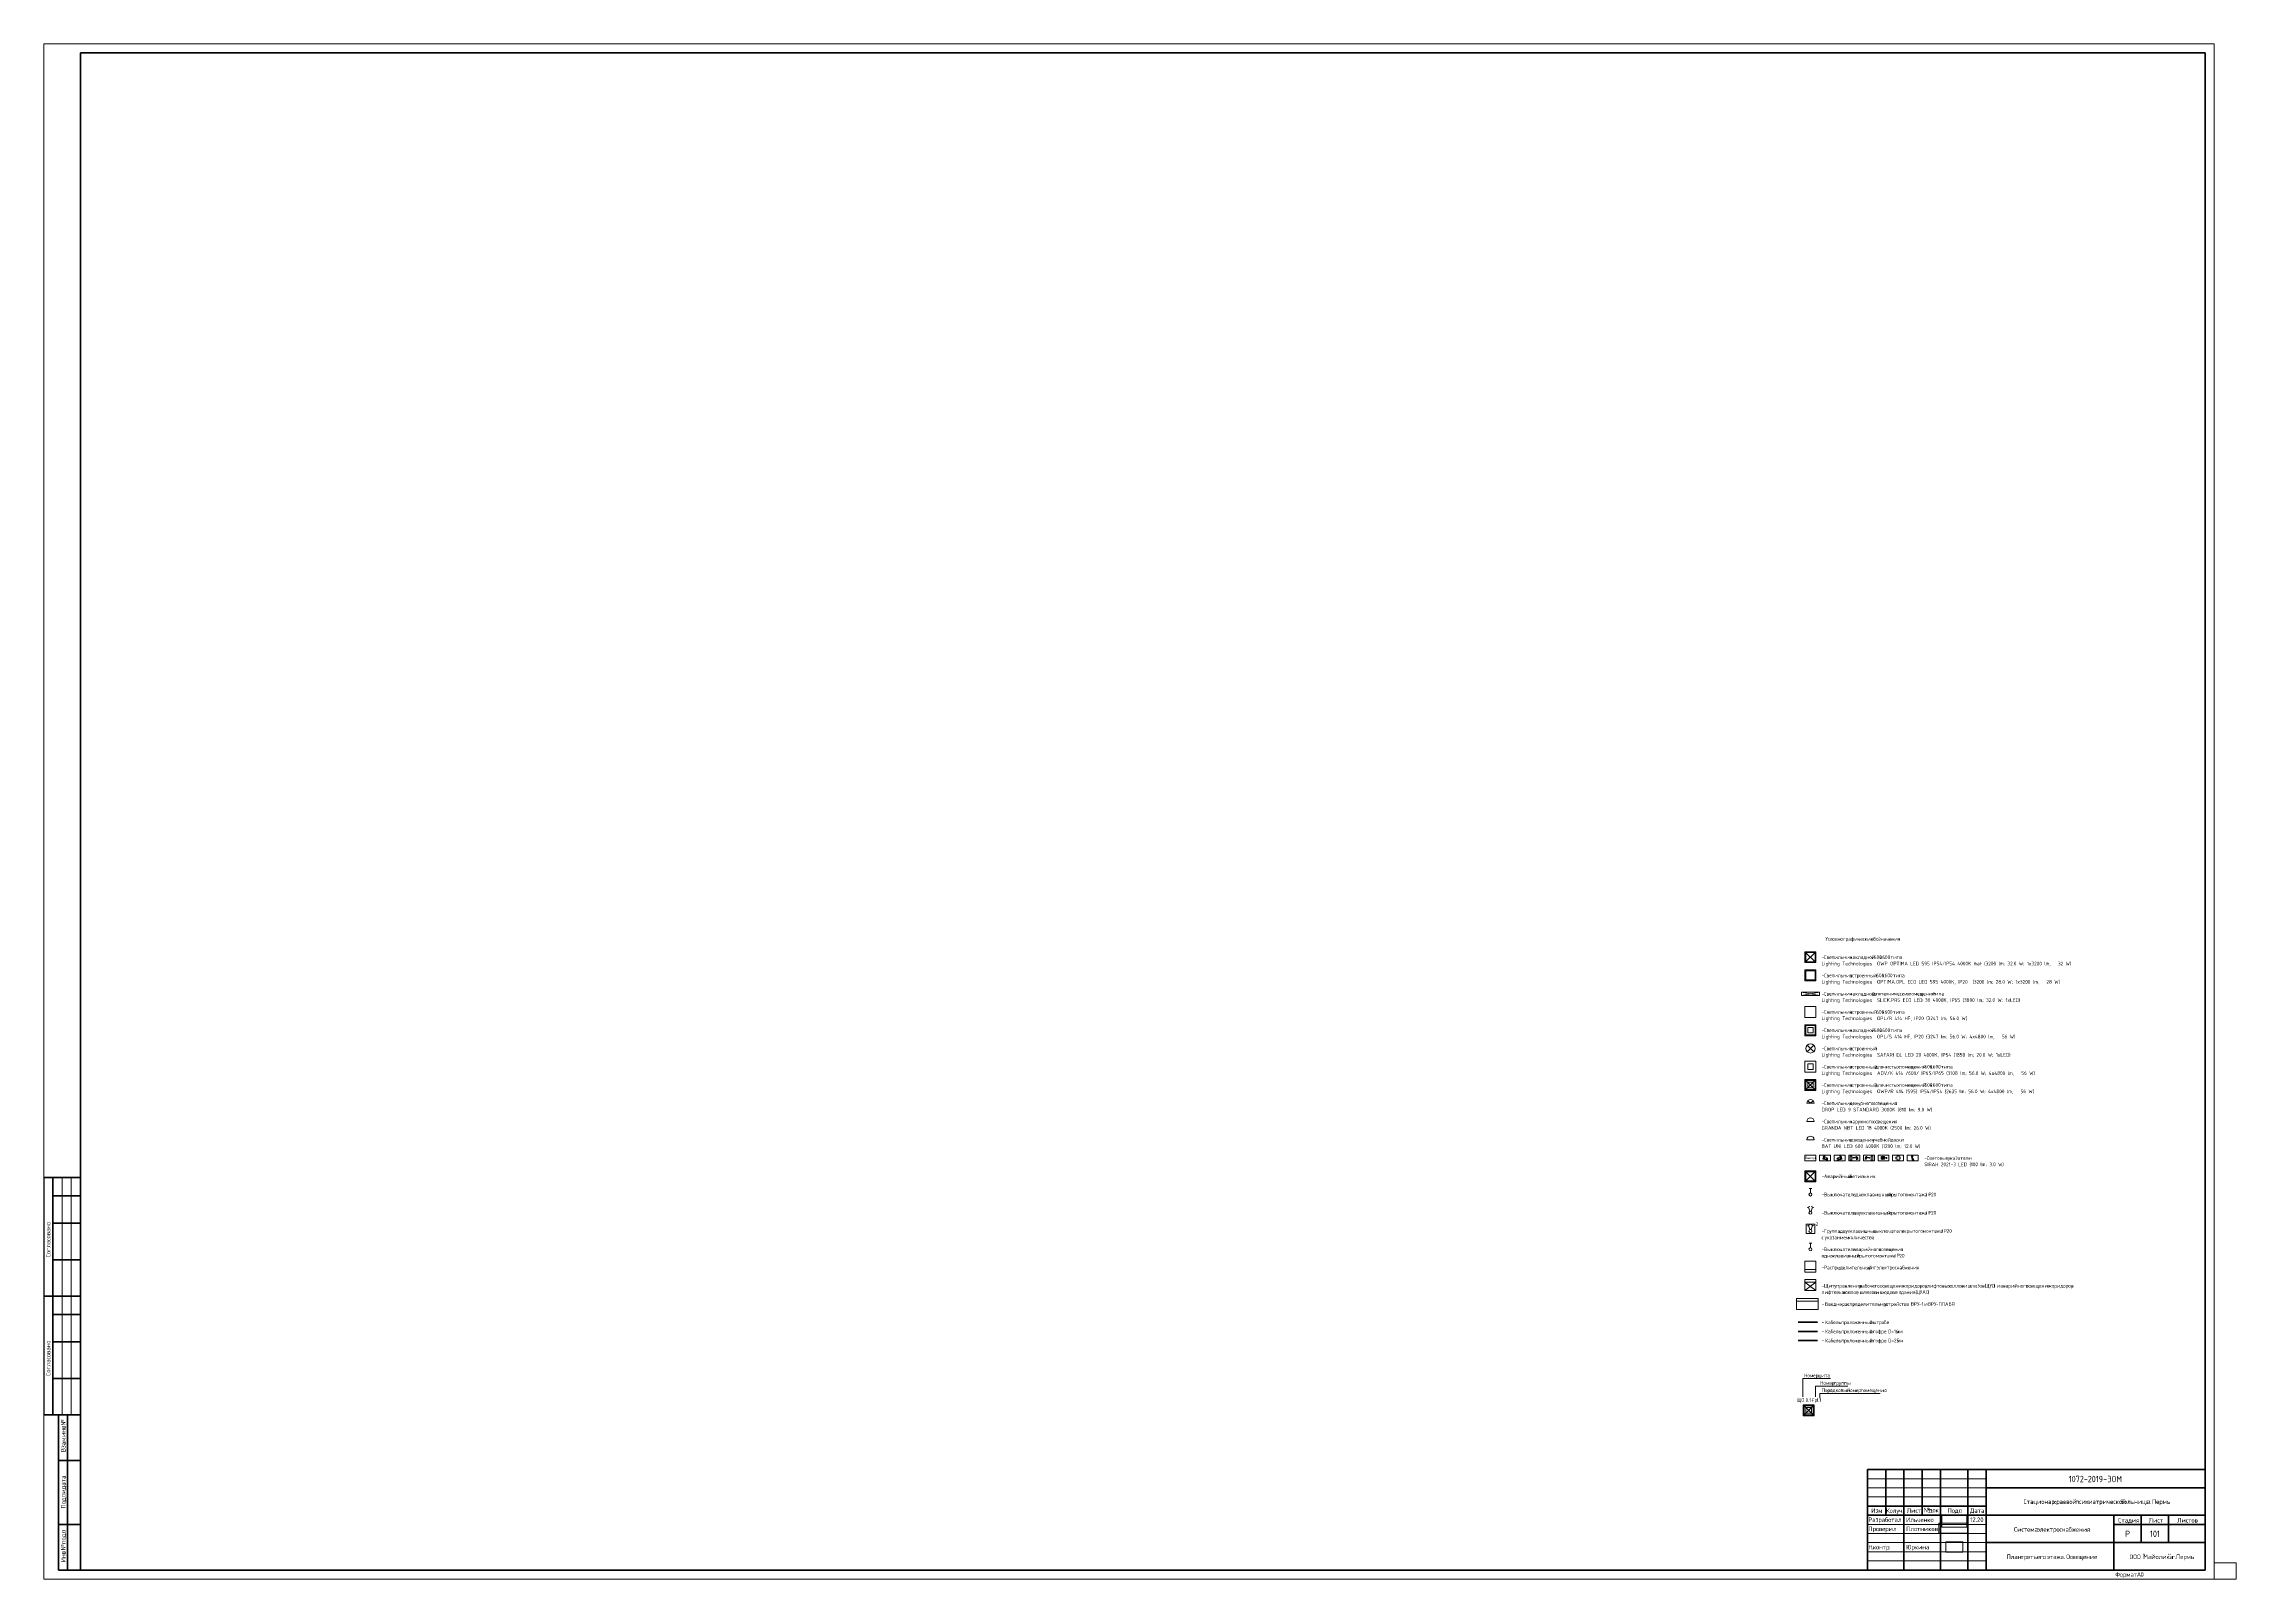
# Paper-space layout 'Layout1' of a CAD drawing. Header units: millimetres. Extents: x -1189 to 12, y 0 to 841.
import ezdxf

# ---------------------------------------------------------------- set-up
doc = ezdxf.new("R2010")
doc.units = ezdxf.units.MM
doc.layers.add('Линии', color=7, linetype='Continuous', lineweight=18, true_color=0x00a600)
for name, color, linetype, lineweight in [('Обычные линии', 7, 'Continuous', 25), ('Основные надписи', 7, 'Continuous', 9), ('Текстовые примечания', 7, 'Continuous', 9), ('Типовые аннотации', 7, 'Continuous', 9), ('Тонкие линии', 7, 'Continuous', 18)]:
    doc.layers.add(name, color=color, linetype=linetype, lineweight=lineweight)
doc.styles.add('Arial', font='arial.ttf', dxfattribs={"height": 1.3})
doc.styles.add('GOST Common', font='GOST_Common.ttf', dxfattribs={"width": 0.9, "height": 2.5})
doc.styles.add('GOST Common_1', font='GOST_Common.ttf', dxfattribs={"width": 0.9, "height": 3.5})
doc.styles.add('GOST Common_2', font='GOST_Common.ttf', dxfattribs={"width": 0.9, "height": 2})
doc.styles.add('GOST Common_3', font='GOST_Common.ttf', dxfattribs={"height": 2})
picture_1 = doc.add_image_def('image1.jpg', size_in_pixel=(227, 137))
picture_2 = doc.add_image_def('image2.jpg', size_in_pixel=(330, 115))
picture_3 = doc.add_image_def('image3.png', size_in_pixel=(257, 125))

# ---------------------------------------------------------------- blocks, each defined once
blk = doc.blocks.new('SE_Форма1 - А0А-3597056-План третьего этажа_ Освещение')
at = {"layer": 'Обычные линии'}
for p, q in [((-1381, 71.5), (-1381, 6.5)), ((-1381, 6.5), (-1381, -58.5)), ((-1373, 6.5), (-1361, 6.5)), ((-1373, -58.5), (-1361, -58.5))]:
    blk.add_line(p, q, dxfattribs=at)
at = {"layer": 'Основные надписи', "lineweight": 50}
for p, q in [((-1361, 687.5), (-1361, -143.5)), ((-197, 687.5), (-1361, 687.5)), ((-197, -143.5), (-197, 687.5)), ((-1381, 71.5), (-1361, 71.5)), ((-1376, 71.5), (-1376, 6.5)), ((-1376, 61.5), (-1361, 61.5)), ((-1376, 46.5), (-1361, 46.5)), ((-1376, 26.5), (-1361, 26.5)), ((-1381, 6.5), (-1361, 6.5)), ((-1381, 6.5), (-1361, 6.5)), ((-1376, 6.5), (-1376, -58.5)), ((-1376, -3.5), (-1361, -3.5)), ((-1376, -18.5), (-1361, -18.5)), ((-1376, -38.5), (-1361, -38.5)), ((-1381, -58.5), (-1361, -58.5)), ((-1373, -58.5), (-1373, -143.5)), ((-1368, -58.5), (-1368, -143.5)), ((-1373, -83.5), (-1361, -83.5)), ((-382, -88.5), (-382, -143.5)), ((-197, -88.5), (-382, -88.5)), ((-372, -88.5), (-372, -113.5)), ((-362, -88.5), (-362, -143.5)), ((-352, -88.5), (-352, -113.5)), ((-342, -88.5), (-342, -143.5)), ((-327, -88.5), (-327, -143.5)), ((-317, -88.5), (-317, -143.5)), ((-197, -98.5), (-317, -98.5)), ((-1373, -118.5), (-1361, -118.5)), ((-317, -108.5), (-382, -108.5)), ((-197, -113.5), (-382, -113.5)), ((-247, -113.5), (-247, -143.5)), ((-197, -118.5), (-247, -118.5)), ((-232, -113.5), (-232, -128.5)), ((-217, -113.5), (-217, -128.5)), ((-197, -128.5), (-317, -128.5)), ((-1373, -143.5), (-1361, -143.5)), ((-1361, -143.5), (-197, -143.5))]:
    blk.add_line(p, q, dxfattribs=at)
at = {"layer": 'Основные надписи'}
for p, q in [((-1381, 6.5), (-1381, 71.5)), ((-1381, -58.5), (-1381, 6.5))]:
    blk.add_line(p, q, dxfattribs=at)
at = {"layer": 'Тонкие линии', "lineweight": 9}
for p, q in [((-1381, 692.5), (-1381, -148.5)), ((-1381, 692.5), (-192, 692.5)), ((-192, 692.5), (-192, -148.5)), ((-1371, 71.5), (-1371, 6.5)), ((-1366, 71.5), (-1366, 6.5)), ((-1371, 6.5), (-1371, -58.5)), ((-1366, 6.5), (-1366, -58.5)), ((-317, -93.5), (-382, -93.5)), ((-317, -98.5), (-382, -98.5)), ((-317, -103.5), (-382, -103.5)), ((-317, -118.5), (-382, -118.5)), ((-317, -123.5), (-382, -123.5)), ((-317, -128.5), (-382, -128.5)), ((-317, -133.5), (-382, -133.5)), ((-317, -138.5), (-382, -138.5)), ((-192, -148.5), (-1381, -148.5))]:
    blk.add_line(p, q, dxfattribs=at)
at = {"layer": 'Основные надписи', "char_height": 2.5, "attachment_point": 1, "rotation": 90, "style": 'GOST Common'}
for s, insert, width in [('Согласовано', (-1379.9, 27.9), 21.573), ('Согласовано', (-1379.9, -37.1), 21.573), ('\\fGOST Common|b0|i0|c204|p34|;\\W.9;№', (-1371.6, -64.4), 3.319), ('инв', (-1371.6, -70.6), 5.844), ('. ', (-1371.6, -65.8), 1.732), ('. ', (-1371.6, -72), 1.732), ('Взам', (-1371.6, -78.9), 8.37), ('дата', (-1371.6, -99.4), 8.73), ('\\fGOST Common|b0|i0|c204|p34|;\\W.9; ', (-1371.6, -100.1), 0.938), ('Подп', (-1371.6, -109.8), 8.009), ('\\fGOST Common|b0|i0|c204|p34|;\\W.9;и', (-1371.6, -101.7), 1.948), ('. ', (-1371.6, -103.2), 1.732), ('\\fGOST Common|b0|i0|c204|p34|;\\W.9;№', (-1371.6, -132.8), 3.319), ('\\fGOST Common|b0|i0|c204|p34|;\\W.9; ', (-1371.6, -130.1), 0.938), ('подл', (-1371.6, -129.3), 7.792), ('\\fGOST Common|b0|i0|c204|p34|;\\W.9;.', (-1371.6, -122.9), 0.794), ('Инв', (-1371.6, -139.2), 6.061), ('. ', (-1371.6, -134.2), 1.732)]:
    blk.add_mtext(s, dxfattribs=dict(at, insert=insert, width=width))
at = {"layer": 'Основные надписи', "char_height": 2.5, "attachment_point": 1, "style": 'GOST Common'}
for s, insert, width in [('Изм', (-379.9, -109.7), 6.133), ('\\fGOST Common|b0|i0|c204|p34|;\\W.9;.', (-374.8, -109.7), 0.794), ('Кол', (-371.8, -109.7), 6.061), ('\\fGOST Common|b0|i0|c204|p34|;\\W.9;.', (-366.8, -109.7), 0.794), ('уч', (-366.1, -109.7), 3.896), ('\\fGOST Common|b0|i0|c204|p34|;\\W.9;.', (-362.9, -109.7), 0.794), ('Лист', (-360.4, -109.7), 8.297), ('\\fGOST Common|b0|i0|c204|p34|;\\W.9;№', (-351.1, -109.4), 3.319), ('док', (-348.4, -109.4), 5.844), ('\\fGOST Common|b0|i0|c204|p34|;\\W.9;.', (-343.6, -109.4), 0.794), ('Подп', (-338.1, -109.7), 8.009), ('\\fGOST Common|b0|i0|c204|p34|;\\W.9;.', (-331.5, -109.7), 0.794), ('Дата', (-325.8, -109.7), 9.235), ('Стадия', (-244.6, -115), 12.41), ('Лист', (-227.9, -115), 8.297), ('Листов', (-212.3, -115), 12.194), ('Формат', (-246.2, -144.7), 13.42), ('\\fGOST Common|b0|i0|c204|p34|;\\W.9; ', (-235.2, -144.7), 0.938), ('\\fGOST Common|b0|i0|c204|p34|;\\W.9;А', (-234.4, -144.7), 2.453), ('\\fGOST Common|b0|i0|c204|p34|;\\W.9;0', (-232.4, -144.7), 1.948)]:
    blk.add_mtext(s, dxfattribs=dict(at, insert=insert, width=width))
at = {"layer": 'Основные надписи'}
image = blk.add_image(picture_2, insert=(-342.9, -123.4), size_in_units=(16, 5.58), dxfattribs=at)
image.dxf.flags = 7
image = blk.add_image(picture_3, insert=(-341.3, -120), size_in_units=(13.7, 6.68), dxfattribs=at)
image.dxf.flags = 7
image = blk.add_image(picture_1, insert=(-339.1, -133.7), size_in_units=(9.28, 5.6), dxfattribs=at)
image.dxf.flags = 7
blk = doc.blocks.new('УГО светильник 1 - УГО светильник 1-1505392-План третьего этажа_ Освещение')
at = {"layer": 'Типовые аннотации', "color": 5, "lineweight": 18, "true_color": 0x0000ff}
for p, q in [((-3, -3), (3, 3)), ((-3, 3), (3, -3)), ((-3, -3), (-3, 3)), ((-3, 3), (3, 3)), ((-2.5, -2.5), (-2.5, 2.5)), ((-2.5, 2.5), (2.5, 2.5)), ((2.5, 2.5), (2.5, -2.5)), ((3, 3), (3, -3)), ((3, -3), (-3, -3)), ((2.5, -2.5), (-2.5, -2.5))]:
    blk.add_line(p, q, dxfattribs=at)
blk = doc.blocks.new('УГО светильник 2 - УГО светильник 2-1505669-План третьего этажа_ Освещение')
at = {"layer": 'Типовые аннотации', "color": 5, "lineweight": 18, "true_color": 0x0000ff}
for p, q in [((-3, -3), (-3, 3)), ((-3, 3), (3, 3)), ((-2.5, -2.5), (-2.5, 2.5)), ((-2.5, 2.5), (2.5, 2.5)), ((2.5, 2.5), (2.5, -2.5)), ((3, 3), (3, -3)), ((3, -3), (-3, -3)), ((2.5, -2.5), (-2.5, -2.5))]:
    blk.add_line(p, q, dxfattribs=at)
blk = doc.blocks.new('УГО светильник 3 - УГО светильник 3-1508798-План третьего этажа_ Освещение')
at = {"layer": 'Типовые аннотации', "color": 5, "lineweight": 18, "true_color": 0x0000ff}
for p, q in [((-5, -0.9), (5, 0.9)), ((-5, 0.9), (5, -0.9)), ((-5, -0.9), (-5, 0.9)), ((-5, 0.9), (5, 0.9)), ((5, 0.9), (5, -0.9)), ((5, -0.9), (-5, -0.9))]:
    blk.add_line(p, q, dxfattribs=at)
blk = doc.blocks.new('УГО светильник 4 - УГО светильник 4-1506207-План третьего этажа_ Освещение')
at = {"layer": 'Типовые аннотации', "color": 5, "lineweight": 18, "true_color": 0x0000ff}
for p, q in [((-3, -3), (-3, 3)), ((-3, 3), (3, 3)), ((3, 3), (3, -3)), ((3, -3), (-3, -3))]:
    blk.add_line(p, q, dxfattribs=at)
blk = doc.blocks.new('УГО светильник 5 - УГО светильник 5-1506494-План третьего этажа_ Освещение')
at = {"layer": 'Типовые аннотации', "color": 5, "lineweight": 18, "true_color": 0x0000ff}
for p, q in [((-3, -3), (-3, 3)), ((-3, 3), (3, 3)), ((-2.5, -2.5), (-2.5, 2.5)), ((-2.5, 2.5), (2.5, 2.5)), ((1.5, 1.5), (-1.5, 1.5)), ((-1.5, 1.5), (-1.5, -1.5)), ((1.5, -1.5), (1.5, 1.5)), ((2.5, 2.5), (2.5, -2.5)), ((3, 3), (3, -3)), ((3, -3), (-3, -3)), ((2.5, -2.5), (-2.5, -2.5)), ((-1.5, -1.5), (1.5, -1.5))]:
    blk.add_line(p, q, dxfattribs=at)
blk = doc.blocks.new('УГО светильник 6 - УГО светильник 6-1508853-План третьего этажа_ Освещение')
at = {"layer": 'Типовые аннотации', "color": 5, "lineweight": 18, "true_color": 0x0000ff}
for q in [(-1.8, 1.8), (-1.8, -1.8), (1.8, 1.8), (1.8, -1.8)]:
    blk.add_line((0, 0), q, dxfattribs=at)
blk.add_circle((0, 0), 2.5, dxfattribs=at)
blk = doc.blocks.new('УГО светильник 7 - УГО светильник 7-1508869-План третьего этажа_ Освещение')
at = {"layer": 'Типовые аннотации', "color": 1, "lineweight": 18, "true_color": 0xff0000}
for p, q in [((0, 0), (-1.4, 1.4)), ((0, 0), (1.4, 1.4)), ((-2, 0), (2, 0))]:
    blk.add_line(p, q, dxfattribs=at)
blk.add_arc((0, 0), 2, 360, 180, dxfattribs=at)
blk = doc.blocks.new('УГО светильник 8 - УГО светильник 8-1507332-План третьего этажа_ Освещение')
at = {"layer": 'Типовые аннотации', "color": 5, "lineweight": 18, "true_color": 0x0000ff}
for p, q in [((-3, -3), (-3, 3)), ((-3, 3), (3, 3)), ((1.5, 1.5), (-1.5, 1.5)), ((-1.5, 1.5), (-1.5, -1.5)), ((1.5, -1.5), (1.5, 1.5)), ((3, 3), (3, -3)), ((3, -3), (-3, -3)), ((-1.5, -1.5), (1.5, -1.5))]:
    blk.add_line(p, q, dxfattribs=at)
blk = doc.blocks.new('УГО светильник 9 - УГО светильник 9-1507607-План третьего этажа_ Освещение')
at = {"layer": 'Типовые аннотации', "color": 5, "lineweight": 18, "true_color": 0x0000ff}
for p, q in [((-3, -3), (3, 3)), ((-3, 3), (3, -3)), ((-3, -3), (-3, 3)), ((-3, 3), (3, 3)), ((-2.5, -2.5), (-2.5, 2.5)), ((-2.5, 2.5), (2.5, 2.5)), ((1.5, 1.5), (-1.5, 1.5)), ((-1.5, 1.5), (-1.5, -1.5)), ((1.5, -1.5), (1.5, 1.5)), ((2.5, 2.5), (2.5, -2.5)), ((3, 3), (3, -3)), ((3, -3), (-3, -3)), ((2.5, -2.5), (-2.5, -2.5)), ((-1.5, -1.5), (1.5, -1.5))]:
    blk.add_line(p, q, dxfattribs=at)
blk = doc.blocks.new('УГО светильник 10 - УГО светильник 10-2261325-План третьего этажа_ Освещение')
at = {"layer": 'Типовые аннотации', "color": 1, "lineweight": 18, "true_color": 0xff0000}
blk.add_line((-2, 0), (2, 0), dxfattribs=at)
blk.add_arc((0, 0), 2, 360, 180, dxfattribs=at)
blk = doc.blocks.new('УГО светильник 1_Аварийный_ - УГО светильник 1_Аварийный_-1505113-План третьего этажа_ Освещение')
at = {"layer": 'Типовые аннотации', "color": 1, "lineweight": 18, "true_color": 0xff0000}
for p, q in [((-3, -3), (3, 3)), ((-3, 3), (3, -3)), ((-3, -3), (-3, 3)), ((-3, 3), (3, 3)), ((-2.5, -2.5), (-2.5, 2.5)), ((-2.5, 2.5), (2.5, 2.5)), ((2.5, 2.5), (2.5, -2.5)), ((3, 3), (3, -3)), ((3, -3), (-3, -3)), ((2.5, -2.5), (-2.5, -2.5))]:
    blk.add_line(p, q, dxfattribs=at)
blk = doc.blocks.new('УГО выключатель - УГО выключатель-1508753-План третьего этажа_ Освещение')
at = {"layer": 'Типовые аннотации', "color": 5, "lineweight": 18, "true_color": 0x0000ff}
for p, q in [((0.8, 3.3), (-0.8, 3.3)), ((0, 0.8), (0, 3.3))]:
    blk.add_line(p, q, dxfattribs=at)
blk.add_circle((0, 0), 0.833, dxfattribs=at)
blk = doc.blocks.new('УГО выключатель_Група выключетелей двойных_ - УГО выключатель_Група выключетелей двойных_-1509029-План третьего этажа_ Освещение')
at = {"layer": 'Типовые аннотации', "color": 5, "lineweight": 18, "true_color": 0x0000ff}
for p, q in [((-2.3, -1.3), (-2.3, 3.8)), ((-2.3, 3.8), (2.3, 3.8)), ((-1.9, 2.8), (-0.4, 3.4)), ((-0.3, 0.8), (-1.1, 3.1)), ((0.3, 0.8), (1.1, 3.1)), ((1.9, 2.8), (0.4, 3.4)), ((2.3, 3.8), (2.3, -1.3)), ((2.3, -1.3), (-2.3, -1.3))]:
    blk.add_line(p, q, dxfattribs=at)
blk.add_circle((0, 0), 0.833, dxfattribs=at)
blk = doc.blocks.new('УГО выключатель_Аварийный_ - УГО выключатель_Аварийный_-1508752-План третьего этажа_ Освещение')
at = {"layer": 'Типовые аннотации', "color": 1, "lineweight": 18, "true_color": 0xff0000}
for p, q in [((0.8, 3.3), (-0.8, 3.3)), ((0, 0.8), (0, 3.3))]:
    blk.add_line(p, q, dxfattribs=at)
blk.add_circle((0, 0), 0.833, dxfattribs=at)
blk = doc.blocks.new('УГО щит - УГО щит-1509061-План третьего этажа_ Освещение')
at = {"layer": 'Типовые аннотации', "color": 5, "lineweight": 18, "true_color": 0x0000ff}
for p, q in [((-3, 0), (-3, 6)), ((-3, 6), (3, 6)), ((3, 1.5), (-3, 1.5)), ((3, 0), (-3, 0)), ((3, 6), (3, 0))]:
    blk.add_line(p, q, dxfattribs=at)
blk = doc.blocks.new('УГО щит наружного освещения - УГО щит наружного освещения-2012593-План третьего этажа_ Освещение')
at = {"layer": 'Типовые аннотации', "color": 5, "lineweight": 18, "true_color": 0x0000ff}
for p, q in [((-3, 0), (-3, 6)), ((-3, 6), (3, 6)), ((-3, 0), (3, 4.5)), ((-3, 4.5), (3, 0)), ((-3, 4.5), (3, 4.5)), ((3, 0), (-3, 0)), ((3, 6), (3, 0))]:
    blk.add_line(p, q, dxfattribs=at)
blk = doc.blocks.new('УГО щит ВРУ - УГО щит ВРУ-2015105-План третьего этажа_ Освещение')
at = {"layer": 'Типовые аннотации', "color": 5, "lineweight": 18, "true_color": 0x0000ff}
for p, q in [((-6, 0), (-6, 6)), ((-6, 6), (6, 6)), ((-6, 4.5), (6, 4.5)), ((6, 0), (-6, 0)), ((6, 6), (6, 0))]:
    blk.add_line(p, q, dxfattribs=at)
blk = doc.blocks.new('УГО светильник 11 - УГО светильник 11-2261347-План третьего этажа_ Освещение')
at = {"layer": 'Типовые аннотации', "color": 5, "lineweight": 18, "true_color": 0x0000ff}
blk.add_line((-2, 0), (2, 0), dxfattribs=at)
blk.add_arc((0, 0), 2, 360, 180, dxfattribs=at)
blk = doc.blocks.new('УГО выключатель2 - УГО выключатель2-2261958-План третьего этажа_ Освещение')
at = {"layer": 'Типовые аннотации', "color": 5, "lineweight": 18, "true_color": 0x0000ff}
for p, q in [((-1.9, 2.8), (-0.4, 3.4)), ((-0.3, 0.8), (-1.1, 3.1)), ((0.3, 0.8), (1.1, 3.1)), ((1.9, 2.8), (0.4, 3.4))]:
    blk.add_line(p, q, dxfattribs=at)
blk.add_circle((0, 0), 0.833, dxfattribs=at)
blk = doc.blocks.new('УГО_Светильник_эвакуации__выход_ - УГО_Светильник_эвакуации__выход_-2354582-План третьего этажа_ Освещение')
at = {"layer": 'Типовые аннотации', "color": 96, "lineweight": 18, "true_color": 0x008000}
for p, q in [((-3, 1.5), (3, 1.5)), ((-3, -1.5), (-3, 1.5)), ((3, 1.5), (3, -1.5)), ((3, -1.5), (-3, -1.5))]:
    blk.add_line(p, q, dxfattribs=at)
at = {"layer": 'Типовые аннотации', "color": 96, "true_color": 0x008000, "insert": (-2.7, 0.7), "char_height": 1.3, "width": 6.413, "attachment_point": 1, "style": 'Arial'}
blk.add_mtext('Выход', dxfattribs=at)
blk = doc.blocks.new('УГО_Светильник_эвакуации__лестница_ право_ - УГО_Светильник_эвакуации__лестница_ право_-2354888-План третьего этажа_ Освещение')
at = {"layer": 'Типовые аннотации', "color": 96, "lineweight": 18, "true_color": 0x008000}
for p, q in [((-3, 1.5), (3, 1.5)), ((-3, -1.5), (-3, 1.5)), ((-1, 0.7), (-0.8, 1)), ((-0.8, 0.8), (-0.9, 0.6)), ((-0.9, 0.3), (-0.6, 0.8)), ((-0.9, -0.1), (-0.9, 0.3)), ((-0.8, 1), (-0.5, 1)), ((-0.8, 0), (-0.8, -0.3)), ((-0.5, -0.2), (-0.8, 0)), ((-0.4, 0.6), (-0.7, 0.1)), ((-0.7, 0.1), (-0.3, -0.1)), ((-0.5, 1), (-0.2, 0.8)), ((0, 0.4), (-0.4, 0.4)), ((-0.2, 0.8), (-0.2, 0.5)), ((-0.2, 0.5), (0, 0.5)), ((0.5, 0.3), (0.4, 0.1)), ((0.4, 0.1), (1.3, -0.4)), ((1.4, -0.2), (0.5, 0.3)), ((3, 1.5), (3, -1.5)), ((3, -1.5), (-3, -1.5)), ((-0.9, -0.4), (-1.4, -0.4)), ((-1.4, -0.5), (-1, -0.5)), ((-1.2, -0.1), (-0.9, -0.1)), ((-0.8, -0.3), (-1.2, -0.3)), ((-1, -0.6), (-0.6, -0.6)), ((-0.5, -0.5), (-0.9, -0.5)), ((-0.6, -0.7), (-0.2, -0.7)), ((-0.5, -0.5), (-0.5, -0.2)), ((-0.1, -0.6), (-0.5, -0.6)), ((-0.3, -0.1), (-0.3, -0.5)), ((-0.2, -0.8), (0.2, -0.8)), ((0.3, -0.7), (-0.1, -0.7)), ((0.2, -0.9), (0.6, -0.9)), ((0.7, -0.8), (0.3, -0.8)), ((0.6, -1), (1, -1)), ((1.1, -0.9), (0.7, -0.9)), ((1, -1.1), (1.5, -1.1)), ((1.1, -0.4), (1.2, -0.5)), ((1.3, -0.4), (1.1, -0.4)), ((1.5, -1), (1.1, -1)), ((1.2, -0.5), (1.6, -0.4)), ((1.3, 0), (1.4, -0.2)), ((1.4, -0.1), (1.3, 0)), ((1.6, -0.4), (1.4, -0.1))]:
    blk.add_line(p, q, dxfattribs=at)
blk.add_circle((-0.2, 1.1), 0.2, dxfattribs=at)
blk = doc.blocks.new('УГО_Светильник_эвакуации__лестница_лево_ - УГО_Светильник_эвакуации__лестница_лево_-2355194-План третьего этажа_ Освещение')
at = {"layer": 'Типовые аннотации', "color": 96, "lineweight": 18, "true_color": 0x008000}
for p, q in [((-3, 1.5), (3, 1.5)), ((-3, -1.5), (-3, 1.5)), ((-1.3, -0.3), (-0.4, 0.2)), ((-0.3, 0), (-1.2, -0.4)), ((-0.4, 0.2), (-0.3, 0)), ((0.2, 0.4), (0, 0.4)), ((0, 0.3), (0.4, 0.3)), ((0.6, 0.9), (0.2, 0.7)), ((0.2, 0.7), (0.2, 0.4)), ((0.7, 0), (0.3, -0.2)), ((0.4, 0.6), (0.7, 0)), ((0.9, 0.9), (0.6, 0.9)), ((1, 0.2), (0.7, 0.7)), ((0.8, 0.7), (0.9, 0.5)), ((1, 0.6), (0.9, 0.9)), ((1, -0.2), (1, 0.2)), ((3, 1.5), (3, -1.5)), ((3, -1.5), (-3, -1.5)), ((-1.6, -0.5), (-1.4, -0.2)), ((-1.2, -0.5), (-1.6, -0.5)), ((-1.5, -1.1), (-1.1, -1.1)), ((-1, -1.2), (-1.5, -1.2)), ((-1.4, -0.2), (-1.2, -0.1)), ((-1.2, -0.1), (-1.3, -0.3)), ((-1, -0.4), (-1.2, -0.5)), ((-1.2, -0.4), (-1, -0.4)), ((-1.1, -1), (-0.7, -1)), ((-0.6, -1.1), (-1, -1.1)), ((-0.7, -0.9), (-0.3, -0.9)), ((-0.2, -1), (-0.6, -1)), ((-0.3, -0.8), (0.1, -0.8)), ((0.2, -0.9), (-0.2, -0.9)), ((0.1, -0.7), (0.5, -0.7)), ((0.6, -0.8), (0.2, -0.8)), ((0.3, -0.2), (0.3, -0.6)), ((0.5, -0.2), (0.8, 0)), ((0.5, -0.6), (0.5, -0.2)), ((0.5, -0.6), (0.9, -0.6)), ((1, -0.7), (0.6, -0.7)), ((0.8, 0), (0.8, -0.3)), ((0.8, -0.3), (1.3, -0.3)), ((0.9, -0.5), (1.4, -0.5)), ((1.3, -0.2), (1, -0.2)), ((1.4, -0.6), (1, -0.6))]:
    blk.add_line(p, q, dxfattribs=at)
blk.add_circle((0.3, 1.1), 0.2, dxfattribs=at)
blk = doc.blocks.new('УГО_Светильник_эвакуации__нап_ лево_ - УГО_Светильник_эвакуации__нап_ лево_-2355490-План третьего этажа_ Освещение')
at = {"layer": 'Типовые аннотации', "color": 96, "lineweight": 18, "true_color": 0x008000}
for p, q in [((-3, 1.5), (3, 1.5)), ((-3, -1.5), (-3, 1.5)), ((-2.3, 1), (-1.3, 1)), ((-2.3, -1.2), (-2.3, 1)), ((-1.3, 1), (-1.3, -1.2)), ((-0.9, 0.1), (-0.5, 0.3)), ((-0.5, -0.1), (-0.9, 0.1)), ((-0.3, 0.3), (-0.5, 0.2)), ((-0.5, 0.3), (-0.3, 0.3)), ((-0.5, 0.2), (0.5, 0.2)), ((0.5, 0.2), (0.5, 0)), ((1.1, 0), (0.9, 0)), ((1.5, 0.5), (1.1, 0.3)), ((1.1, 0.3), (1.1, 0)), ((1.3, 0.2), (1.6, -0.4)), ((1.8, 0.5), (1.5, 0.5)), ((1.9, -0.2), (1.6, 0.3)), ((1.7, 0.3), (1.8, 0.1)), ((1.9, 0.2), (1.8, 0.5)), ((3, 1.5), (3, -1.5)), ((3, -1.5), (-3, -1.5)), ((-1.3, -1.2), (-2.3, -1.2)), ((-0.5, 0), (-0.3, -0.1)), ((0.5, 0), (-0.5, 0)), ((-0.3, -0.1), (-0.5, -0.1)), ((0.9, -0.1), (1.3, -0.1)), ((1.6, -0.4), (1.2, -0.6)), ((1.2, -0.6), (1.2, -1)), ((1.4, -0.6), (1.7, -0.4)), ((1.4, -1), (1.4, -0.6)), ((1.7, -0.4), (1.7, -0.7)), ((1.7, -0.7), (2.2, -0.7)), ((1.9, -0.6), (1.9, -0.2)), ((2.2, -0.6), (1.9, -0.6))]:
    blk.add_line(p, q, dxfattribs=at)
blk.add_circle((1.1, 0.7), 0.2, dxfattribs=at)
blk = doc.blocks.new('УГО_Светильник_эвакуации__нап_ право_ - УГО_Светильник_эвакуации__нап_ право_-2355786-План третьего этажа_ Освещение')
at = {"layer": 'Типовые аннотации', "color": 96, "lineweight": 18, "true_color": 0x008000}
for p, q in [((-3, 1.5), (3, 1.5)), ((-3, -1.5), (-3, 1.5)), ((-2.1, 0.2), (-1.9, 0.5)), ((-1.9, 0.4), (-2, 0.2)), ((-2, -0.2), (-1.7, 0.4)), ((-1.9, 0.5), (-1.6, 0.5)), ((-1.4, 0.2), (-1.7, -0.3)), ((-1.6, 0.5), (-1.3, 0.3)), ((-1.3, 0.3), (-1.3, 0.1)), ((-1.3, 0.1), (-1.1, 0.1)), ((-0.7, 0.2), (-0.7, 0)), ((0.3, 0.2), (-0.7, 0.2)), ((0.2, 0.3), (0.3, 0.2)), ((0.4, 0.3), (0.2, 0.3)), ((0.7, 0.1), (0.4, 0.3)), ((0.4, -0.1), (0.7, 0.1)), ((2.2, 1), (1.2, 1)), ((1.2, 1), (1.2, -1.2)), ((2.2, -1.2), (2.2, 1)), ((3, 1.5), (3, -1.5)), ((3, -1.5), (-3, -1.5)), ((-2.3, -0.6), (-2, -0.6)), ((-1.9, -0.7), (-2.3, -0.7)), ((-2, -0.6), (-2, -0.2)), ((-1.9, -0.4), (-1.9, -0.7)), ((-1.5, -0.6), (-1.9, -0.4)), ((-1.7, -0.3), (-1.4, -0.5)), ((-1.5, -0.9), (-1.5, -0.6)), ((-1.1, -0.1), (-1.4, -0.1)), ((-1.4, -0.5), (-1.4, -0.9)), ((-0.7, 0), (0.3, 0)), ((0.3, 0), (0.2, -0.1)), ((0.2, -0.1), (0.4, -0.1)), ((1.2, -1.2), (2.2, -1.2))]:
    blk.add_line(p, q, dxfattribs=at)
blk.add_circle((-1.3, 0.7), 0.2, dxfattribs=at)
blk = doc.blocks.new('УГО_Светильник_эвакуации__пож_кран_ - УГО_Светильник_эвакуации__пож_кран_-2354316-План третьего этажа_ Освещение')
at = {"layer": 'Типовые аннотации', "color": 1, "lineweight": 18, "true_color": 0xff0000}
for p, q in [((-3, 1.5), (3, 1.5)), ((-3, -1.5), (-3, 1.5)), ((-1.2, 0.8), (-1, 0.8)), ((-1.2, -0.7), (-1.2, 0.8)), ((-1, 0.8), (-1, -0.7)), ((-0.8, 0.8), (-0.6, 0.8)), ((-0.8, -0.9), (-0.8, 0.8)), ((-0.6, 0.8), (-0.6, -0.9)), ((-0.4, 0.8), (-0.2, 0.8)), ((-0.4, -0.7), (-0.4, 0.8)), ((-0.2, 0.8), (-0.2, -0.7)), ((0, 0.8), (0.2, 0.8)), ((0, -0.7), (0, 0.8)), ((0.2, 0.8), (0.2, -0.7)), ((0.4, 0.8), (0.6, 0.8)), ((0.4, -0.7), (0.4, 0.8)), ((0.6, 0.8), (0.6, -0.7)), ((0.6, 0), (1.6, 0)), ((1.6, 0), (1.4, 0.2)), ((1.4, -0.2), (1.6, 0)), ((1.6, 0), (1.9, 0.2)), ((1.9, -0.2), (1.6, 0)), ((3, 1.5), (3, -1.5)), ((3, -1.5), (-3, -1.5)), ((-1, -0.7), (-1.2, -0.7)), ((-0.6, -0.9), (-0.8, -0.9)), ((-0.2, -0.7), (-0.4, -0.7)), ((0.2, -0.7), (0, -0.7)), ((0.6, -0.7), (0.4, -0.7))]:
    blk.add_line(p, q, dxfattribs=at)
blk.add_circle((1.6, 0), 0.3, dxfattribs=at)
blk = doc.blocks.new('УГО_Светильник_эвакуации__Аптечка_ - УГО_Светильник_эвакуации__Аптечка_-2357839-План третьего этажа_ Освещение')
at = {"layer": 'Типовые аннотации', "color": 96, "lineweight": 18, "true_color": 0x008000}
for p, q in [((-3, 1.5), (3, 1.5)), ((-3, -1.5), (-3, 1.5)), ((-1.2, 0.5), (-0.5, 0.5)), ((-1.2, 0), (-1.2, 0.5)), ((-1.2, 0), (-1.2, -0.5)), ((-0.5, 1.2), (-0.5, 0.5)), ((0, 1.2), (-0.5, 1.2)), ((0, 1.2), (0.5, 1.2)), ((0.5, 1.2), (0.5, 0.5)), ((1.2, 0.5), (0.5, 0.5)), ((1.2, 0), (1.2, 0.5)), ((3, 1.5), (3, -1.5)), ((3, -1.5), (-3, -1.5)), ((-1.2, -0.5), (-0.5, -0.5)), ((-0.5, -1.2), (-0.5, -0.5)), ((0, -1.2), (-0.5, -1.2)), ((0, -1.2), (0.5, -1.2)), ((1.2, -0.5), (0.5, -0.5)), ((0.5, -1.2), (0.5, -0.5)), ((1.2, 0), (1.2, -0.5))]:
    blk.add_line(p, q, dxfattribs=at)
blk = doc.blocks.new('УГО_Светильник_эвакуации__Экстренная связь_ - УГО_Светильник_эвакуации__Экстренная связь_-2358114-План третьего этажа_ Освещение')
at = {"layer": 'Типовые аннотации', "color": 96, "lineweight": 18, "true_color": 0x008000}
for p, q in [((-3, 1.5), (3, 1.5)), ((-3, -1.5), (-3, 1.5)), ((-0.7, 0.6), (-0.3, -0.9)), ((-0.3, 1.2), (0, 1.3)), ((0.3, -1.2), (-0.3, 1.2)), ((0.1, 0.6), (-0.2, 0.5)), ((0, 1.3), (0.1, 0.6)), ((3, 1.5), (3, -1.5)), ((3, -1.5), (-3, -1.5)), ((0.1, -0.5), (0.4, -0.5)), ((0.6, -1.1), (0.3, -1.2)), ((0.4, -0.5), (0.6, -1.1))]:
    blk.add_line(p, q, dxfattribs=at)
for centre, start, end in [((-0.2, 0.7), 105, 195), ((0.2, -0.7), 195, 285)]:
    blk.add_arc(centre, 0.5, start, end, dxfattribs=at)

psp = doc.layouts.get("Layout1")

# ---------------------------------------------------------------- linework, layer by layer
at = {"layer": 'Линии', "color": 7, "lineweight": 35}
psp.add_line((-228, 140.7), (-217.3, 140.7), dxfattribs=at)
at = {"layer": 'Линии', "color": 96, "lineweight": 35, "true_color": 0x008000}
psp.add_line((-228, 135.7), (-217.3, 135.7), dxfattribs=at)
at = {"layer": 'Линии', "color": 6, "lineweight": 35, "true_color": 0xff00ff}
psp.add_line((-228, 130.7), (-217.3, 130.7), dxfattribs=at)
at = {"layer": 'Тонкие линии'}
for p, q in [((-225.3, 99.8), (-225.3, 109.9)), ((-225.3, 109.9), (-210.3, 109.9)), ((-218.5, 99.8), (-218.5, 105.8)), ((-218.5, 105.8), (-200.7, 105.8)), ((-216.1, 99.2), (-216.1, 101.7)), ((-216.1, 101.7), (-183, 101.7))]:
    psp.add_line(p, q, dxfattribs=at)

# ---------------------------------------------------------------- block references
at = {"layer": 'Основные надписи'}
psp.add_blockref('SE_Форма1 - А0А-3597056-План третьего этажа_ Освещение', (192, 148.5), dxfattribs=at)
at = {"layer": 'Типовые аннотации', "color": 5, "true_color": 0x0000ff}
for name, p in [('УГО светильник 1 - УГО светильник 1-1505392-План третьего этажа_ Освещение', (-221.2, 340.7)), ('УГО светильник 2 - УГО светильник 2-1505669-План третьего этажа_ Освещение', (-221.2, 330.7)), ('УГО светильник 3 - УГО светильник 3-1508798-План третьего этажа_ Освещение', (-221.2, 320.7)), ('УГО светильник 4 - УГО светильник 4-1506207-План третьего этажа_ Освещение', (-221.2, 310.7)), ('УГО светильник 5 - УГО светильник 5-1506494-План третьего этажа_ Освещение', (-221.2, 300.7)), ('УГО светильник 6 - УГО светильник 6-1508853-План третьего этажа_ Освещение', (-221.2, 290.7)), ('УГО светильник 8 - УГО светильник 8-1507332-План третьего этажа_ Освещение', (-221.2, 280.7)), ('УГО светильник 9 - УГО светильник 9-1507607-План третьего этажа_ Освещение', (-221.2, 270.7)), ('УГО светильник 11 - УГО светильник 11-2261347-План третьего этажа_ Освещение', (-221.2, 240.7)), ('УГО выключатель - УГО выключатель-1508753-План третьего этажа_ Освещение', (-221.2, 210.7)), ('УГО выключатель_Група выключетелей двойных_ - УГО выключатель_Група выключетелей двойных_-1509029-План третьего этажа_ Освещение', (-221.2, 190.7)), ('УГО выключатель2 - УГО выключатель2-2261958-План третьего этажа_ Освещение', (-221.2, 200.7)), ('УГО щит - УГО щит-1509061-План третьего этажа_ Освещение', (-221.2, 168.2)), ('УГО щит наружного освещения - УГО щит наружного освещения-2012593-План третьего этажа_ Освещение', (-221.2, 158.2)), ('УГО щит ВРУ - УГО щит ВРУ-2015105-План третьего этажа_ Освещение', (-222.9, 147.7)), ('УГО светильник 9 - УГО светильник 9-1507607-План третьего этажа_ Освещение', (-222.2, 92.5))]:
    psp.add_blockref(name, p, dxfattribs=at)
at = {"layer": 'Типовые аннотации', "color": 1, "true_color": 0xff0000}
for name, p in [('УГО светильник 7 - УГО светильник 7-1508869-План третьего этажа_ Освещение', (-221.2, 260.7)), ('УГО светильник 10 - УГО светильник 10-2261325-План третьего этажа_ Освещение', (-221.2, 250.7)), ('УГО_Светильник_эвакуации__пож_кран_ - УГО_Светильник_эвакуации__пож_кран_-2354316-План третьего этажа_ Освещение', (-181.2, 230.7)), ('УГО светильник 1_Аварийный_ - УГО светильник 1_Аварийный_-1505113-План третьего этажа_ Освещение', (-221.2, 220.7)), ('УГО выключатель_Аварийный_ - УГО выключатель_Аварийный_-1508752-План третьего этажа_ Освещение', (-221.2, 180.7))]:
    psp.add_blockref(name, p, dxfattribs=at)
at = {"layer": 'Типовые аннотации', "color": 96, "true_color": 0x008000}
for name, p in [('УГО_Светильник_эвакуации__выход_ - УГО_Светильник_эвакуации__выход_-2354582-План третьего этажа_ Освещение', (-221.2, 230.7)), ('УГО_Светильник_эвакуации__лестница_ право_ - УГО_Светильник_эвакуации__лестница_ право_-2354888-План третьего этажа_ Освещение', (-213.2, 230.7)), ('УГО_Светильник_эвакуации__лестница_лево_ - УГО_Светильник_эвакуации__лестница_лево_-2355194-План третьего этажа_ Освещение', (-205.2, 230.7)), ('УГО_Светильник_эвакуации__нап_ лево_ - УГО_Светильник_эвакуации__нап_ лево_-2355490-План третьего этажа_ Освещение', (-197.2, 230.7)), ('УГО_Светильник_эвакуации__нап_ право_ - УГО_Светильник_эвакуации__нап_ право_-2355786-План третьего этажа_ Освещение', (-189.2, 230.7)), ('УГО_Светильник_эвакуации__Аптечка_ - УГО_Светильник_эвакуации__Аптечка_-2357839-План третьего этажа_ Освещение', (-173.2, 230.7)), ('УГО_Светильник_эвакуации__Экстренная связь_ - УГО_Светильник_эвакуации__Экстренная связь_-2358114-План третьего этажа_ Освещение', (-165.2, 230.7))]:
    psp.add_blockref(name, p, dxfattribs=at)

# ---------------------------------------------------------------- texts
at = {"layer": 'Основные надписи', "attachment_point": 1}
for s, insert, char_height, width, style in [('1072-2019-', (-79.7, 56.6), 3.5, 25.686, 'GOST Common_1'), ('ЭОМ', (-58.5, 56.6), 3.5, 9.596, 'GOST Common_1'), ('Стационар', (-104.5, 43.7), 2.5, 18.687, 'GOST Common'), ('\\fGOST Common|b0|i0|c204|p34|;\\W.9; ', (-89.1, 43.7), 2.5, 0.938, 'GOST Common'), ('краевой', (-88.3, 43.7), 2.5, 13.853, 'GOST Common'), ('\\fGOST Common|b0|i0|c204|p34|;\\W.9; ', (-76.9, 43.7), 2.5, 0.938, 'GOST Common'), ('психиатрической', (-76.1, 43.7), 2.5, 29.366, 'GOST Common'), ('\\fGOST Common|b0|i0|c204|p34|;\\W.9; ', (-51.9, 43.7), 2.5, 0.938, 'GOST Common'), ('больницы', (-51.1, 43.7), 2.5, 16.018, 'GOST Common'), ('\\fGOST Common|b0|i0|c204|p34|;\\W.9; ', (-37.9, 43.7), 2.5, 0.938, 'GOST Common'), ('\\fGOST Common|b0|i0|c204|p34|;\\W.9;г', (-37.1, 43.7), 2.5, 1.948, 'GOST Common'), ('. ', (-35.5, 43.7), 2.5, 1.732, 'GOST Common'), ('Пермь', (-34.1, 43.7), 2.5, 10.173, 'GOST Common'), ('Разработал', (-189.5, 33.8), 2.5, 20.708, 'GOST Common'), ('Проверил', (-189.5, 28.8), 2.5, 15.801, 'GOST Common'), ('Ильченко', (-168.8, 33.8), 2.5, 15.801, 'GOST Common'), ('Плотникова', (-168.8, 28.8), 2.5, 20.419, 'GOST Common'), ('12.20', (-133.8, 33.8), 2.5, 8.009, 'GOST Common'), ('Система', (-109.7, 28.5), 2.5, 14.286, 'GOST Common'), ('\\fGOST Common|b0|i0|c204|p34|;\\W.9; ', (-98, 28.5), 2.5, 0.938, 'GOST Common'), ('электроснабжения', (-97.2, 28.5), 2.5, 32.108, 'GOST Common'), ('\\fGOST Common|b0|i0|c204|p34|;\\W.9;.', (-70.7, 28.5), 2.5, 0.794, 'GOST Common'), ('\\fGOST Common|b0|i0|c204|p34|;\\W.9;Р', (-48.8, 26.6), 3.5, 3.103, 'GOST Common_1'), ('101', (-35.2, 26.6), 3.5, 6.494, 'GOST Common_1'), ('\\fGOST Common|b0|i0|c204|p34|;\\W.9;Н', (-189.5, 18.8), 2.5, 2.165, 'GOST Common'), ('\\fGOST Common|b0|i0|c204|p34|;\\W.9;.', (-187.7, 18.8), 2.5, 0.794, 'GOST Common'), ('контр', (-187, 18.8), 2.5, 10.246, 'GOST Common'), ('\\fGOST Common|b0|i0|c204|p34|;\\W.9;.', (-178.6, 18.8), 2.5, 0.794, 'GOST Common'), ('Юркина', (-168.8, 18.8), 2.5, 12.554, 'GOST Common'), ('План', (-113.8, 13.5), 2.5, 8.225, 'GOST Common'), ('\\fGOST Common|b0|i0|c204|p34|;\\W.9; ', (-107, 13.5), 2.5, 0.938, 'GOST Common'), ('третьего', (-106.2, 13.5), 2.5, 16.595, 'GOST Common'), ('\\fGOST Common|b0|i0|c204|p34|;\\W.9; ', (-92.5, 13.5), 2.5, 0.938, 'GOST Common'), ('этажа', (-91.7, 13.5), 2.5, 11.184, 'GOST Common'), ('Освещение', (-81.1, 13.5), 2.5, 18.254, 'GOST Common'), ('ООО', (-46.4, 13.5), 2.5, 6.494, 'GOST Common'), (' "', (-41, 13.5), 2.5, 2.597, 'GOST Common'), ('Майолика', (-38.9, 13.5), 2.5, 16.523, 'GOST Common'), ('" ', (-25.3, 13.5), 2.5, 2.597, 'GOST Common'), ('\\fGOST Common|b0|i0|c204|p34|;\\W.9;г', (-23.1, 13.5), 2.5, 1.948, 'GOST Common'), ('Пермь', (-20.9, 13.5), 2.5, 10.173, 'GOST Common'), ('. ', (-82.5, 13.5), 2.5, 1.732, 'GOST Common'), ('\\fGOST Common|b0|i0|c204|p34|;\\W.9;.', (-21.5, 13.5), 2.5, 0.794, 'GOST Common')]:
    psp.add_mtext(s, dxfattribs=dict(at, insert=insert, char_height=char_height, width=width, style=style))
at = {"layer": 'Текстовые примечания', "char_height": 2, "attachment_point": 1, "style": 'GOST Common_2'}
for s, insert, width in [('Условно', (-213, 351.7), 10.967), ('\\fGOST Common|b0|i0|c204|p34|;\\W.9; ', (-204, 351.7), 0.794), ('графические', (-203.3, 351.7), 17.749), ('\\fGOST Common|b0|i0|c204|p34|;\\W.9; ', (-188.7, 351.7), 0.794), ('обозначения', (-188, 351.7), 17.461), ('\\fGOST Common|b0|i0|c204|p34|;\\W.9;-', (-215.1, 341.7), 1.587), ('Lighting Technologies  OWP OPTIMA LED 595 IP54/IP54 4000K mat (3200 lm; 32.0 W; 1x3200 lm,   32 W)', (-215.1, 338.2), 133.553), ('Светильник', (-213.8, 341.7), 16.162), ('\\fGOST Common|b0|i0|c204|p34|;\\W.9; ', (-200.5, 341.7), 0.794), ('накладной', (-199.8, 341.7), 14.647), (' 600', (-187.8, 341.7), 5.556), ('\\fGOST Common|b0|i0|c204|p34|;\\W.9;х', (-183.2, 341.7), 1.587), ('600 ', (-181.9, 341.7), 5.556), ('типа', (-177.3, 341.7), 6.927), ('\\fGOST Common|b0|i0|c204|p34|;\\W.9;-', (-215.1, 331.7), 1.587), ('Lighting Technologies  OPTIMA.OPL ECO LED 595 4000K, IP20  (3200 lm; 28.0 W; 1x3200 lm,   28 W)', (-215.1, 328.2), 126.843), ('Светильник', (-213.8, 331.7), 16.162), ('\\fGOST Common|b0|i0|c204|p34|;\\W.9; ', (-200.5, 331.7), 0.794), ('встроенный', (-199.8, 331.7), 16.162), (' 600', (-186.5, 331.7), 5.556), ('\\fGOST Common|b0|i0|c204|p34|;\\W.9;х', (-181.9, 331.7), 1.587), ('600 ', (-180.6, 331.7), 5.556), ('типа', (-176, 331.7), 6.927), ('\\fGOST Common|b0|i0|c204|p34|;\\W.9;-', (-215.1, 321.7), 1.587), ('Lighting Technologies  SLICK.PRS ECO LED 30 4000K, IP65 (3800 lm; 32.0 W; 1xLED)', (-215.1, 318.2), 107.362), ('Светильник', (-213.8, 321.7), 16.162), ('\\fGOST Common|b0|i0|c204|p34|;\\W.9; ', (-200.5, 321.7), 0.794), ('накладной', (-199.8, 321.7), 14.647), ('\\fGOST Common|b0|i0|c204|p34|;\\W.9; ', (-187.8, 321.7), 0.794), ('для', (-187.1, 321.7), 4.618), ('\\fGOST Common|b0|i0|c204|p34|;\\W.9; ', (-183.3, 321.7), 0.794), ('технических', (-182.6, 321.7), 17.533), ('\\fGOST Common|b0|i0|c204|p34|;\\W.9; ', (-168.2, 321.7), 0.794), ('помещений', (-167.5, 321.7), 15.152), ('\\fGOST Common|b0|i0|c204|p34|;\\W.9; ', (-155, 321.7), 0.794), ('типа', (-154.4, 321.7), 6.927), ('\\fGOST Common|b0|i0|c204|p34|;\\W.9;-', (-215.1, 311.7), 1.587), ('Lighting Technologies  OPL/R 414 HF, IP20 (3247 lm; 56.0 W)', (-215.1, 308.2), 78.573), ('\\fGOST Common|b0|i0|c204|p34|;\\W.9;-', (-215.1, 301.7), 1.587), ('Светильник', (-213.8, 311.7), 16.162), ('Светильник', (-213.8, 301.7), 16.162), ('\\fGOST Common|b0|i0|c204|p34|;\\W.9; ', (-200.5, 311.7), 0.794), ('\\fGOST Common|b0|i0|c204|p34|;\\W.9; ', (-200.5, 301.7), 0.794), ('встроенный', (-199.8, 311.7), 16.162), ('накладной', (-199.8, 301.7), 14.647), (' 600', (-187.8, 301.7), 5.556), (' 600', (-186.5, 311.7), 5.556), ('\\fGOST Common|b0|i0|c204|p34|;\\W.9;х', (-183.2, 301.7), 1.587), ('\\fGOST Common|b0|i0|c204|p34|;\\W.9;х', (-181.9, 311.7), 1.587), ('600 ', (-181.9, 301.7), 5.556), ('600 ', (-180.6, 311.7), 5.556), ('типа', (-177.3, 301.7), 6.927), ('типа', (-176, 311.7), 6.927), ('Lighting Technologies  OPL/S 414 HF, IP20 (3247 lm; 56.0 W; 4x4800 lm,   56 W)', (-215.1, 298.2), 103.321), ('\\fGOST Common|b0|i0|c204|p34|;\\W.9;-', (-215.1, 291.7), 1.587), ('Lighting Technologies  SAFARI DL LED 20 4000K, IP54 (1850 lm; 20.0 W; 1xLED)', (-215.1, 288.2), 102.095), ('Светильник', (-213.8, 291.7), 16.162), ('\\fGOST Common|b0|i0|c204|p34|;\\W.9; ', (-200.5, 291.7), 0.794), ('встроенный', (-199.8, 291.7), 16.162), ('\\fGOST Common|b0|i0|c204|p34|;\\W.9; ', (-186.5, 291.7), 0.794), ('\\fGOST Common|b0|i0|c204|p34|;\\W.9;-', (-215.1, 281.7), 1.587), ('Lighting Technologies  ADV/K 414 /600/ IP65/IP65 (3108 lm; 56.0 W; 4x4800 lm,   56 W)', (-215.1, 278.2), 114.216), ('Светильник', (-213.8, 281.7), 16.162), ('\\fGOST Common|b0|i0|c204|p34|;\\W.9; ', (-200.5, 281.7), 0.794), ('встроенный', (-199.8, 281.7), 16.162), ('\\fGOST Common|b0|i0|c204|p34|;\\W.9; ', (-186.5, 281.7), 0.794), ('для', (-185.9, 281.7), 4.618), ('\\fGOST Common|b0|i0|c204|p34|;\\W.9; ', (-182, 281.7), 0.794), ('чистых', (-181.4, 281.7), 9.813), ('\\fGOST Common|b0|i0|c204|p34|;\\W.9; ', (-173.3, 281.7), 0.794), ('помещений', (-172.6, 281.7), 15.152), (' 600', (-160.1, 281.7), 5.556), ('\\fGOST Common|b0|i0|c204|p34|;\\W.9;х', (-155.6, 281.7), 1.587), ('600 ', (-154.2, 281.7), 5.556), ('типа', (-149.7, 281.7), 6.927), ('\\fGOST Common|b0|i0|c204|p34|;\\W.9;-', (-215.1, 271.7), 1.587), ('Lighting Technologies  OWP/R 414 (595) IP54/IP54 (2635 lm; 56.0 W; 4x4800 lm,   56 W)', (-215.1, 268.2), 113.928), ('Светильник', (-213.8, 271.7), 16.162), ('\\fGOST Common|b0|i0|c204|p34|;\\W.9; ', (-200.5, 271.7), 0.794), ('встроенный', (-199.8, 271.7), 16.162), ('\\fGOST Common|b0|i0|c204|p34|;\\W.9; ', (-186.5, 271.7), 0.794), ('для', (-185.9, 271.7), 4.618), ('\\fGOST Common|b0|i0|c204|p34|;\\W.9; ', (-182, 271.7), 0.794), ('чистых', (-181.4, 271.7), 9.813), ('\\fGOST Common|b0|i0|c204|p34|;\\W.9; ', (-173.3, 271.7), 0.794), ('помещений', (-172.6, 271.7), 15.152), (' 600', (-160.1, 271.7), 5.556), ('\\fGOST Common|b0|i0|c204|p34|;\\W.9;х', (-155.6, 271.7), 1.587), ('600 ', (-154.2, 271.7), 5.556), ('типа', (-149.7, 271.7), 6.927), ('\\fGOST Common|b0|i0|c204|p34|;\\W.9;-', (-215.1, 261.7), 1.587), ('DROP LED 9 STANDARD 3000K (810 lm; 9.0 W)', (-215.1, 258.2), 58.948), ('Светильник', (-213.8, 261.7), 16.162), ('\\fGOST Common|b0|i0|c204|p34|;\\W.9; ', (-200.5, 261.7), 0.794), ('дежурного', (-199.8, 261.7), 14.719), ('\\fGOST Common|b0|i0|c204|p34|;\\W.9; ', (-187.7, 261.7), 0.794), ('освещения', (-187, 261.7), 14.575), ('\\fGOST Common|b0|i0|c204|p34|;\\W.9;-', (-215.1, 251.7), 1.587), ('GRANDA NBT LED 18 4000K (2500 lm; 26.0 W)', (-215.1, 248.2), 58.587), ('\\fGOST Common|b0|i0|c204|p34|;\\W.9;-', (-215.1, 241.7), 1.587), ('Светильник', (-213.8, 251.7), 16.162), ('Светильник', (-213.8, 241.7), 16.162), ('\\fGOST Common|b0|i0|c204|p34|;\\W.9; ', (-200.5, 251.7), 0.794), ('\\fGOST Common|b0|i0|c204|p34|;\\W.9; ', (-200.5, 241.7), 0.794), ('освещения', (-199.8, 241.7), 14.575), ('наружного', (-199.8, 251.7), 14.935), ('\\fGOST Common|b0|i0|c204|p34|;\\W.9; ', (-187.8, 241.7), 0.794), ('\\fGOST Common|b0|i0|c204|p34|;\\W.9; ', (-187.5, 251.7), 0.794), ('учебной', (-187.2, 241.7), 11.111), ('освещения', (-186.9, 251.7), 14.575), ('\\fGOST Common|b0|i0|c204|p34|;\\W.9; ', (-178, 241.7), 0.794), ('доски', (-177.3, 241.7), 7.648), ('BAT UNI LED 600 4000K (1200 lm; 12.0 W)', (-215.1, 238.2), 52.887), ('\\fGOST Common|b0|i0|c204|p34|;\\W.9;-', (-158.8, 231.7), 1.587), ('SIRAH 2021-3 LED (100 lm; 3.0 W)', (-158.8, 228.2), 42.57), ('Световые', (-157.5, 231.7), 13.276), ('\\fGOST Common|b0|i0|c204|p34|;\\W.9; ', (-146.5, 231.7), 0.794), ('указатели', (-145.9, 231.7), 14.863), ('\\fGOST Common|b0|i0|c204|p34|;\\W.9; ', (-133.6, 231.7), 0.794), ('\\fGOST Common|b0|i0|c204|p34|;\\W.9;-', (-215.1, 221.7), 1.587), ('Аварийный', (-213.8, 221.7), 15.152), ('\\fGOST Common|b0|i0|c204|p34|;\\W.9; ', (-201.3, 221.7), 0.794), ('светильник', (-200.7, 221.7), 15.873), ('\\fGOST Common|b0|i0|c204|p34|;\\W.9;-', (-215.1, 211.7), 1.587), ('Выключатель', (-213.8, 211.7), 18.615), ('\\fGOST Common|b0|i0|c204|p34|;\\W.9; ', (-198.5, 211.7), 0.794), ('одноклавишный', (-197.8, 211.7), 21.357), ('\\fGOST Common|b0|i0|c204|p34|;\\W.9; ', (-180.2, 211.7), 0.794), ('скрытого', (-179.5, 211.7), 12.987), ('\\fGOST Common|b0|i0|c204|p34|;\\W.9; ', (-168.8, 211.7), 0.794), ('монтажа', (-168.2, 211.7), 12.554), (' I', (-157.8, 211.7), 1.443), ('\\fGOST Common|b0|i0|c204|p34|;\\W.9;Р', (-156.6, 211.7), 1.804), ('20', (-155.1, 211.7), 3.175), ('\\fGOST Common|b0|i0|c204|p34|;\\W.9;-', (-215.1, 201.7), 1.587), ('Выключатель', (-213.8, 201.7), 18.615), ('\\fGOST Common|b0|i0|c204|p34|;\\W.9; ', (-198.5, 201.7), 0.794), ('двухклавишный', (-197.8, 201.7), 21.357), ('\\fGOST Common|b0|i0|c204|p34|;\\W.9; ', (-180.2, 201.7), 0.794), ('скрытого', (-179.5, 201.7), 12.987), ('\\fGOST Common|b0|i0|c204|p34|;\\W.9; ', (-168.8, 201.7), 0.794), ('монтажа', (-168.2, 201.7), 12.554), (' I', (-157.8, 201.7), 1.443), ('\\fGOST Common|b0|i0|c204|p34|;\\W.9;Р', (-156.6, 201.7), 1.804), ('20', (-155.1, 201.7), 3.175), ('\\fGOST Common|b0|i0|c204|p34|;\\W.9;-', (-215.1, 191.7), 1.587), ('\\fGOST Common|b0|i0|c204|p34|;\\W.9;с', (-215.1, 188.2), 1.299), ('\\fGOST Common|b0|i0|c204|p34|;\\W.9;-', (-215.1, 181.7), 1.587), ('\\fGOST Common|b0|i0|c204|p34|;\\W.9; ', (-214.1, 188.2), 0.794), ('Группа', (-213.8, 191.7), 9.741), ('Выключатель', (-213.8, 181.7), 18.615), ('указанием', (-213.4, 188.2), 14.791), ('\\fGOST Common|b0|i0|c204|p34|;\\W.9; ', (-205.8, 191.7), 0.794), ('двухклавишных', (-205.1, 191.7), 21.357), ('\\fGOST Common|b0|i0|c204|p34|;\\W.9; ', (-201.2, 188.2), 0.794), ('количества', (-200.6, 188.2), 16.09), ('\\fGOST Common|b0|i0|c204|p34|;\\W.9; ', (-198.5, 181.7), 0.794), ('аварийного', (-197.8, 181.7), 16.306), ('\\fGOST Common|b0|i0|c204|p34|;\\W.9; ', (-187.5, 191.7), 0.794), ('выключателе', (-186.9, 191.7), 18.399), ('\\fGOST Common|b0|i0|c204|p34|;\\W.9; ', (-184.4, 181.7), 0.794), ('освещения', (-183.7, 181.7), 14.575), ('\\fGOST Common|b0|i0|c204|p34|;\\W.9; ', (-171.7, 191.7), 0.794), ('скрытого', (-171, 191.7), 12.987), ('\\fGOST Common|b0|i0|c204|p34|;\\W.9; ', (-160.3, 191.7), 0.794), ('монтажа', (-159.7, 191.7), 12.554), (' I', (-149.3, 191.7), 1.443), ('\\fGOST Common|b0|i0|c204|p34|;\\W.9;Р', (-148.1, 191.7), 1.804), ('20', (-146.6, 191.7), 3.175), ('одноклавишный', (-215.1, 178.2), 21.357), ('\\fGOST Common|b0|i0|c204|p34|;\\W.9;-', (-215.1, 171.7), 1.587), ('Распределительный', (-213.8, 171.7), 27.562), ('\\fGOST Common|b0|i0|c204|p34|;\\W.9; ', (-197.5, 178.2), 0.794), ('скрытого', (-196.9, 178.2), 12.987), ('\\fGOST Common|b0|i0|c204|p34|;\\W.9; ', (-191.1, 171.7), 0.794), ('щит', (-190.4, 171.7), 5.772), ('\\fGOST Common|b0|i0|c204|p34|;\\W.9; ', (-186.2, 178.2), 0.794), ('\\fGOST Common|b0|i0|c204|p34|;\\W.9; ', (-185.7, 171.7), 0.794), ('монтажа', (-185.5, 178.2), 12.554), ('электроснабжения', (-185, 171.7), 25.903), (' I', (-175.1, 178.2), 1.443), ('\\fGOST Common|b0|i0|c204|p34|;\\W.9;Р', (-173.9, 178.2), 1.804), ('20', (-172.5, 178.2), 3.175), ('лифтовых', (-215.1, 158.2), 13.565), ('\\fGOST Common|b0|i0|c204|p34|;\\W.9;-', (-215.1, 161.7), 1.587), ('Щит', (-213.8, 161.7), 5.989), ('\\fGOST Common|b0|i0|c204|p34|;\\W.9; ', (-208.9, 161.7), 0.794), ('управления', (-208.2, 161.7), 15.946), ('\\fGOST Common|b0|i0|c204|p34|;\\W.9; ', (-204, 158.2), 0.794), ('холлов', (-203.3, 158.2), 9.38), (', ', (-195.6, 158.2), 1.587), ('\\fGOST Common|b0|i0|c204|p34|;\\W.9; ', (-195.1, 161.7), 0.794), ('рабочего', (-194.4, 161.7), 12.915), ('шлюзов', (-194.2, 158.2), 9.957), ('\\fGOST Common|b0|i0|c204|p34|;\\W.9; ', (-186, 158.2), 0.794), ('\\fGOST Common|b0|i0|c204|p34|;\\W.9;и', (-185.4, 158.2), 1.587), ('\\fGOST Common|b0|i0|c204|p34|;\\W.9; ', (-184.1, 158.2), 0.794), ('\\fGOST Common|b0|i0|c204|p34|;\\W.9; ', (-183.8, 161.7), 0.794), ('входов', (-183.4, 158.2), 9.524), ('освещения', (-183.1, 161.7), 14.575), ('\\fGOST Common|b0|i0|c204|p34|;\\W.9; ', (-175.6, 158.2), 0.794), ('\\fGOST Common|b0|i0|c204|p34|;\\W.9;в', (-174.9, 158.2), 1.587), ('\\fGOST Common|b0|i0|c204|p34|;\\W.9; ', (-173.6, 158.2), 0.794), ('здание', (-172.9, 158.2), 9.596), ('\\fGOST Common|b0|i0|c204|p34|;\\W.9; ', (-171.1, 161.7), 0.794), ('коридоров', (-170.4, 161.7), 14.286), (' (', (-165, 158.2), 1.659), ('ЩУАО', (-163.7, 158.2), 8.081), (', ', (-158.7, 161.7), 1.587), ('лифтовых', (-157.3, 161.7), 13.565), ('\\fGOST Common|b0|i0|c204|p34|;\\W.9;)', (-157, 158.2), 0.866), ('\\fGOST Common|b0|i0|c204|p34|;\\W.9; ', (-146.1, 161.7), 0.794), ('холлов', (-145.5, 161.7), 9.38), ('\\fGOST Common|b0|i0|c204|p34|;\\W.9; ', (-137.8, 161.7), 0.794), ('\\fGOST Common|b0|i0|c204|p34|;\\W.9;и', (-137.1, 161.7), 1.587), ('\\fGOST Common|b0|i0|c204|p34|;\\W.9; ', (-135.8, 161.7), 0.794), ('шлюзов', (-135.1, 161.7), 9.957), (' (', (-126.9, 161.7), 1.659), ('ЩУО', (-125.6, 161.7), 6.061), (') ', (-120.6, 161.7), 1.659), ('\\fGOST Common|b0|i0|c204|p34|;\\W.9;и', (-119.2, 161.7), 1.587), ('\\fGOST Common|b0|i0|c204|p34|;\\W.9; ', (-117.9, 161.7), 0.794), ('аварийного', (-117.2, 161.7), 16.306), ('\\fGOST Common|b0|i0|c204|p34|;\\W.9; ', (-103.8, 161.7), 0.794), ('освещения', (-103.1, 161.7), 14.575), ('\\fGOST Common|b0|i0|c204|p34|;\\W.9; ', (-91.1, 161.7), 0.794), ('коридоров', (-90.4, 161.7), 14.286), (', ', (-78.6, 161.7), 1.587), ('- ', (-215.1, 151.7), 2.381), ('Вводно', (-213.2, 151.7), 9.741), ('\\fGOST Common|b0|i0|c204|p34|;\\W.9;-', (-205.1, 151.7), 1.587), ('распределительное', (-203.8, 151.7), 27.129), ('\\fGOST Common|b0|i0|c204|p34|;\\W.9; ', (-181.5, 151.7), 0.794), ('устройство', (-180.8, 151.7), 16.018), (' (', (-167.6, 151.7), 1.659), ('ВРУ', (-166.2, 151.7), 5.411), ('-1 ', (-161.7, 151.7), 3.463), ('\\fGOST Common|b0|i0|c204|p34|;\\W.9;и', (-158.9, 151.7), 1.587), ('\\fGOST Common|b0|i0|c204|p34|;\\W.9; ', (-157.6, 151.7), 0.794), ('ВРУ', (-156.9, 151.7), 5.411), ('\\fGOST Common|b0|i0|c204|p34|;\\W.9;-', (-152.5, 151.7), 1.587), ('ПП', (-151.1, 151.7), 3.608), ('\\fGOST Common|b0|i0|c204|p34|;\\W.9; ', (-148.2, 151.7), 0.794), ('АВР', (-147.5, 151.7), 5.628), ('\\fGOST Common|b0|i0|c204|p34|;\\W.9;)', (-142.9, 151.7), 0.866), ('- ', (-215.1, 141.7), 2.381), ('- ', (-215.1, 136.7), 2.381), ('Кабель', (-213.2, 141.7), 9.885), ('Кабель', (-213.2, 136.7), 9.885), ('\\fGOST Common|b0|i0|c204|p34|;\\W.9; ', (-205, 141.7), 0.794), ('\\fGOST Common|b0|i0|c204|p34|;\\W.9; ', (-205, 136.7), 0.794), ('проложенный', (-204.4, 141.7), 18.038), ('проложенный', (-204.4, 136.7), 18.038), ('\\fGOST Common|b0|i0|c204|p34|;\\W.9; ', (-189.5, 141.7), 0.794), ('\\fGOST Common|b0|i0|c204|p34|;\\W.9; ', (-189.5, 136.7), 0.794), ('\\fGOST Common|b0|i0|c204|p34|;\\W.9;в', (-188.8, 141.7), 1.587), ('\\fGOST Common|b0|i0|c204|p34|;\\W.9;в', (-188.8, 136.7), 1.587), ('\\fGOST Common|b0|i0|c204|p34|;\\W.9; ', (-187.5, 141.7), 0.794), ('\\fGOST Common|b0|i0|c204|p34|;\\W.9; ', (-187.5, 136.7), 0.794), ('штробе', (-186.9, 141.7), 10.246), ('гофре', (-186.9, 136.7), 8.297), (' D=16', (-180, 136.7), 6.854), ('мм', (-174.4, 136.7), 3.608), ('- ', (-215.1, 131.7), 2.381), ('Кабель', (-213.2, 131.7), 9.885), ('\\fGOST Common|b0|i0|c204|p34|;\\W.9; ', (-205, 131.7), 0.794), ('проложенный', (-204.4, 131.7), 18.038), ('\\fGOST Common|b0|i0|c204|p34|;\\W.9; ', (-189.5, 131.7), 0.794), ('\\fGOST Common|b0|i0|c204|p34|;\\W.9;в', (-188.8, 131.7), 1.587), ('\\fGOST Common|b0|i0|c204|p34|;\\W.9; ', (-187.5, 131.7), 0.794), ('гофре', (-186.9, 131.7), 8.297), (' D=25', (-180, 131.7), 7.359), ('мм', (-173.9, 131.7), 3.608), ('Номер', (-224.7, 112.6), 8.37), ('\\fGOST Common|b0|i0|c204|p34|;\\W.9; ', (-217.8, 112.6), 0.794), ('щита', (-217.2, 112.6), 7.576), ('Номер', (-215.9, 108.5), 8.37), ('\\fGOST Common|b0|i0|c204|p34|;\\W.9; ', (-209, 108.5), 0.794), ('ЩО', (-228.7, 99.1), 4.257), (' 0.1-', (-225.2, 99.1), 5.7), ('Гр', (-220.5, 99.1), 3.175), ('1.1', (-217.9, 99.1), 2.814), ('Порядковый', (-215.1, 104.5), 16.234), ('группы', (-208.4, 108.5), 9.741), ('\\fGOST Common|b0|i0|c204|p34|;\\W.9; ', (-201.8, 104.5), 0.794), ('номер', (-201.1, 104.5), 8.153), ('\\fGOST Common|b0|i0|c204|p34|;\\W.9; ', (-194.4, 104.5), 0.794), ('помещения', (-193.7, 104.5), 15.08)]:
    psp.add_mtext(s, dxfattribs=dict(at, insert=insert, width=width))
at = {"layer": 'Типовые аннотации', "insert": (-218.4, 195.5), "char_height": 2, "width": 1.764, "attachment_point": 1, "style": 'GOST Common_3'}
psp.add_mtext('\\fGOST Common|b0|i0|c204|p34|;2', dxfattribs=at)

# ---------------------------------------------------------------- viewports
at = {"layer": '0'}
psp.add_viewport(center=(6, 4.5), size=(12, 9), view_center_point=(6, 4.5), view_height=12, dxfattribs=at)

doc.saveas('drawing.dxf')
